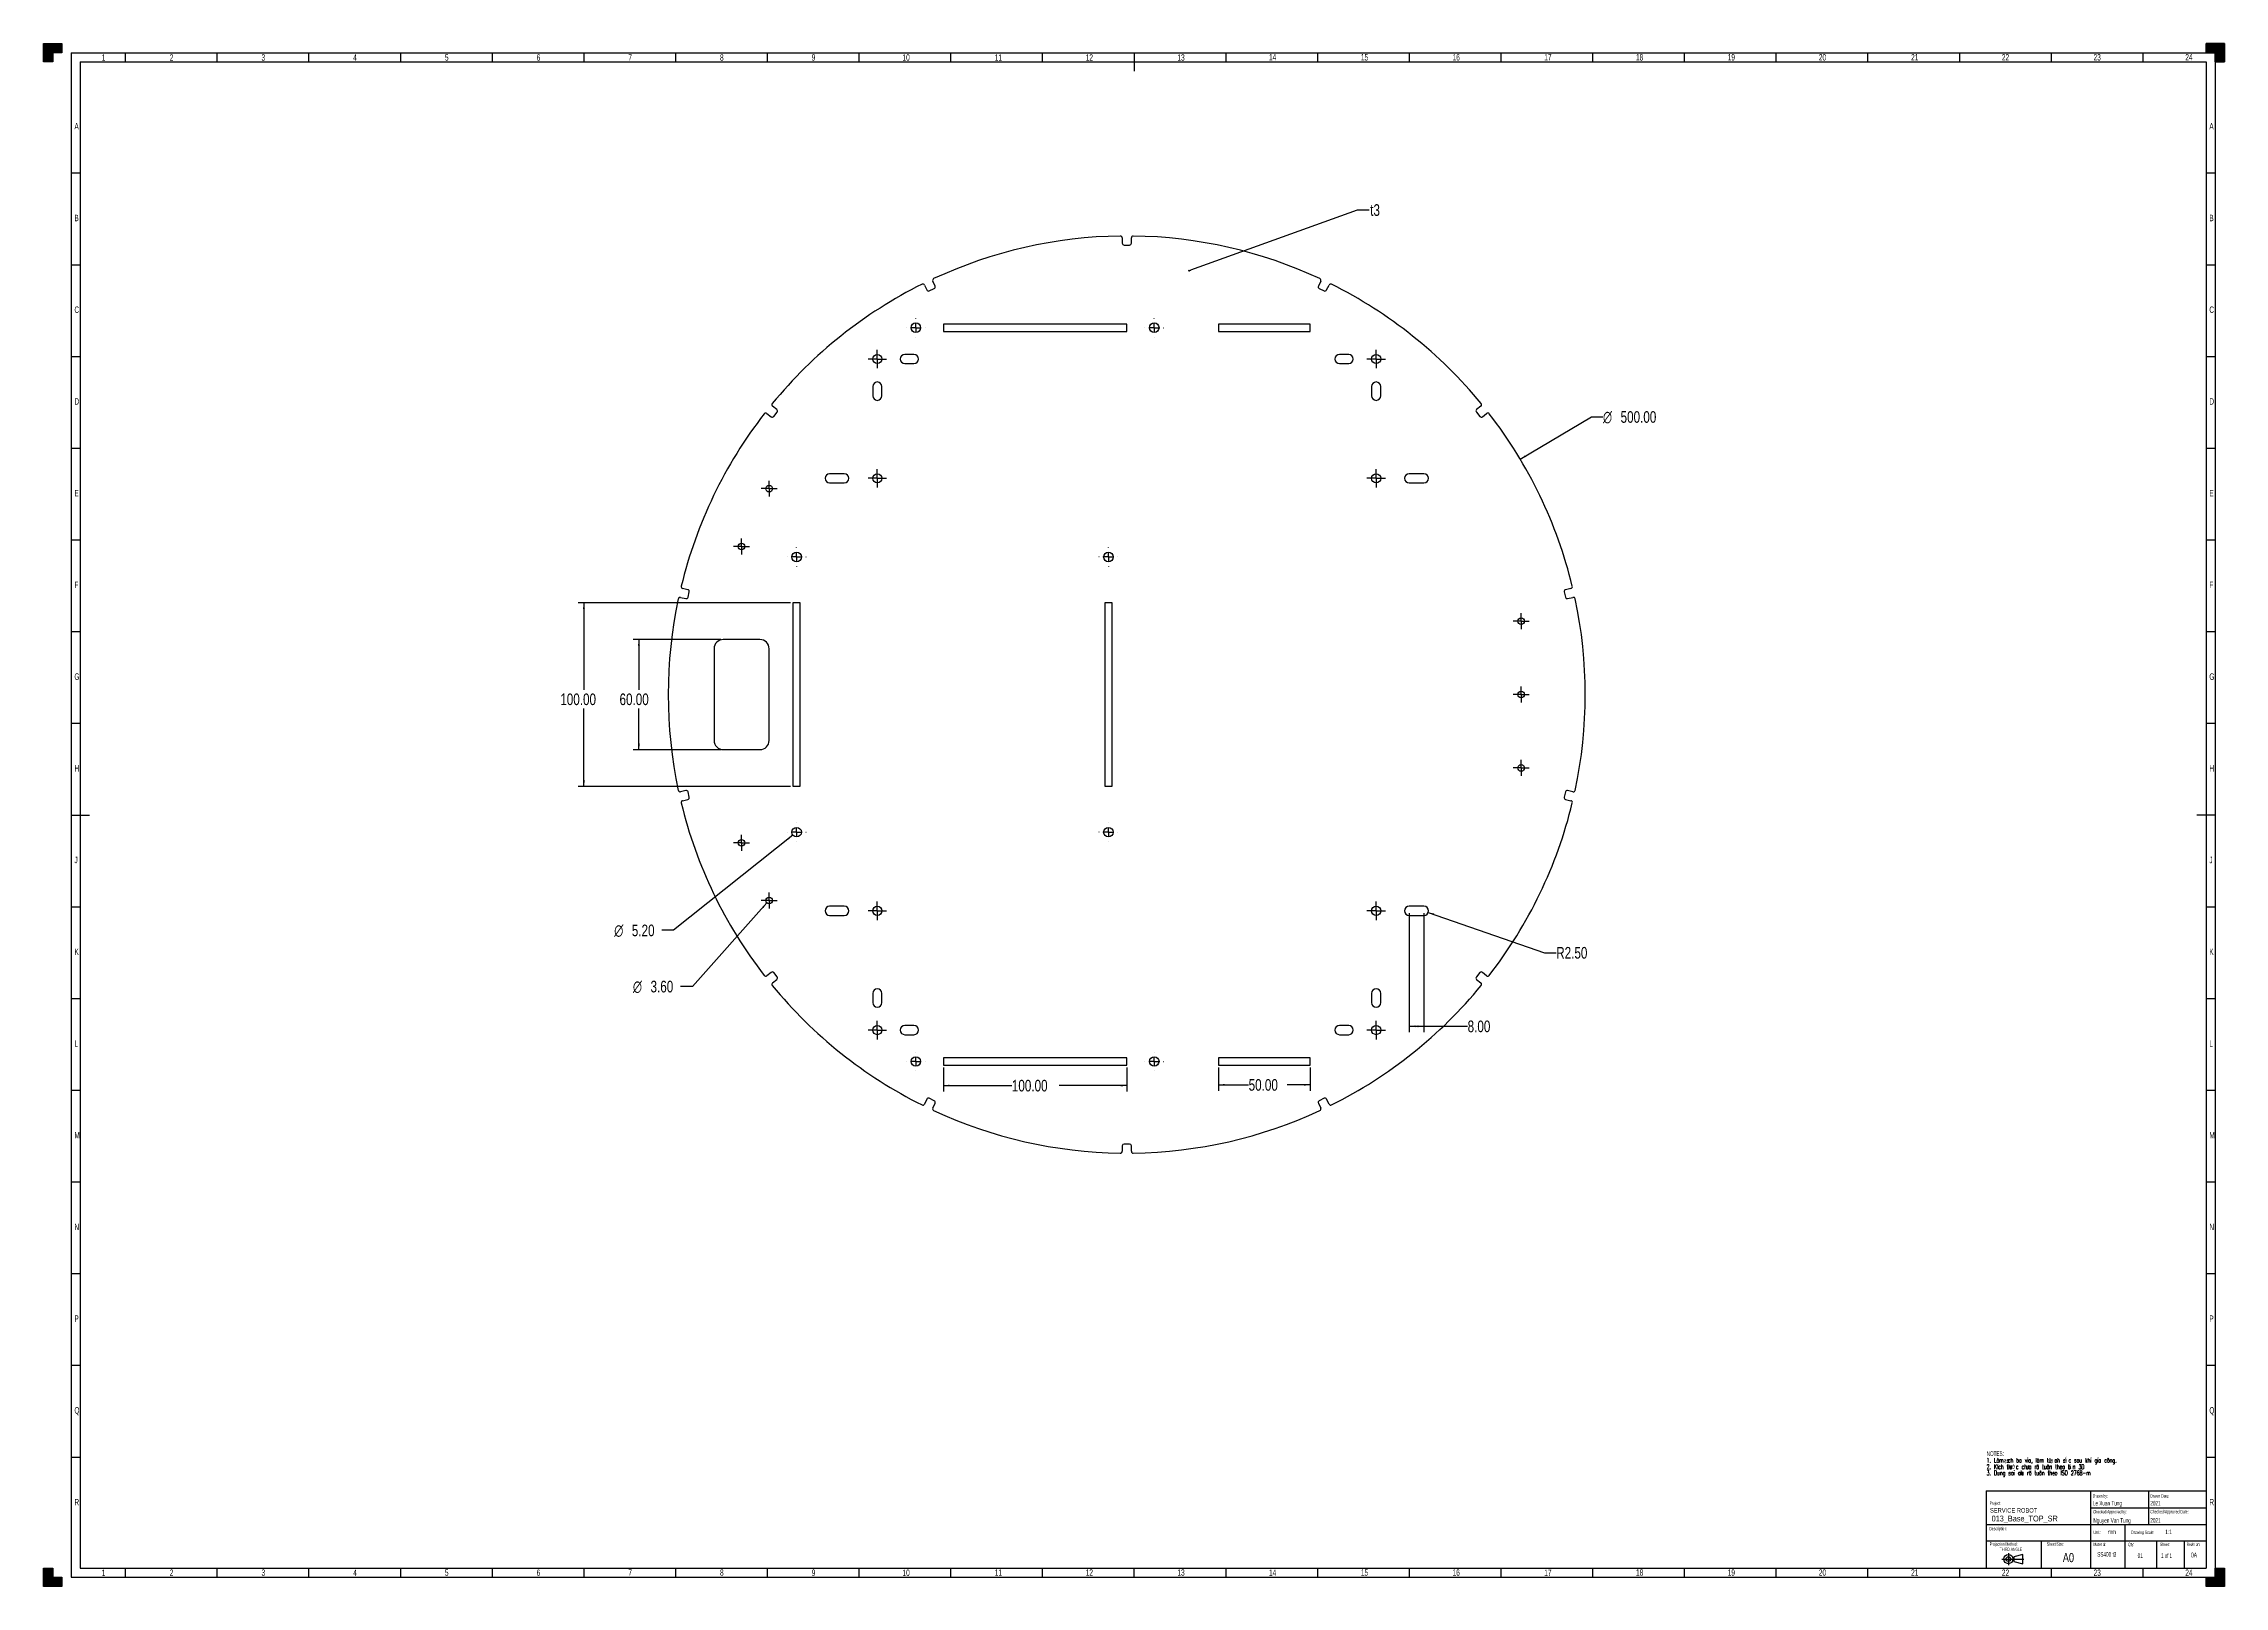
# Model space of a CAD drawing. Extents: x 0 to 1189, y 0 to 841.
import ezdxf

# ---------------------------------------------------------------- set-up
doc = ezdxf.new("R2010")
doc.units = 0
doc.layers.get('0').update_dxf_attribs({"linetype": 'CONTINUOUS'})
doc.layers.add('BORDER', color=7, linetype='CONTINUOUS')
doc.layers.add('TRIM', color=7, linetype='CONTINUOUS')
doc.styles.add('MtXpl_MS_PGothic', font='txt')
doc.styles.add('SLDTEXTSTYLE0', font='TXT', dxfattribs={"width": 0.75})
doc.styles.add('SLDTEXTSTYLE1', font='TXT', dxfattribs={"width": 0.605})
doc.styles.add('SLDTEXTSTYLE2', font='TXT', dxfattribs={"width": 0.57})
doc.styles.add('SLDTEXTSTYLE3', font='TXT', dxfattribs={"width": 0.605, "bigfont": 'bigfont'})
doc.dimstyles.get("Standard").update_dxf_attribs({"dimtxt": 2.5, "dimasz": 2.5, "dimexe": 1.25, "dimexo": 0.625, "dimtad": 1, "dimcen": 2.5, "dimazin": 3, "dimtfac": 1, "dimtmove": 0, "dimatfit": 3})

msp = doc.modelspace()

# ---------------------------------------------------------------- blocks, each defined once
blk = doc.blocks.new('*U38')
at = {"layer": 'TRIM', "linetype": 'CONTINUOUS'}
for p, q in [((0, 5), (0, 10)), ((0, 0), (0, 5)), ((5, 10), (5, 5)), ((10, 5), (10, 0))]:
    blk.add_line(p, q, dxfattribs=at)
at = {"layer": 'TRIM', "linetype": 'CONTINUOUS', "extrusion": (0, 0, -1)}
for points in [[(0, 10), (-5, 5), (0, 5)], [(0, 10), (-5, 10), (-5, 5)], [(0, 5), (-10, 0), (0, 0)], [(0, 5), (-10, 5), (-10, 0)]]:
    blk.add_solid(points, dxfattribs=at)
blk = doc.blocks.new('*U39')
at = {"layer": 'TRIM', "linetype": 'CONTINUOUS'}
for p, q in [((0, 836), (0, 841)), ((0, 831), (0, 836)), ((5, 836), (5, 831)), ((10, 841), (10, 836))]:
    blk.add_line(p, q, dxfattribs=at)
at = {"layer": 'TRIM', "linetype": 'CONTINUOUS', "extrusion": (0, 0, -1)}
for points in [[(0, 841), (-10, 836), (0, 836)], [(0, 841), (-10, 841), (-10, 836)], [(0, 836), (-5, 831), (0, 831)], [(0, 836), (-5, 836), (-5, 831)]]:
    blk.add_solid(points, dxfattribs=at)
blk = doc.blocks.new('*U40')
at = {"layer": 'TRIM', "linetype": 'CONTINUOUS'}
for p, q in [((1179, 836), (1179, 841)), ((1184, 831), (1184, 836)), ((1189, 841), (1189, 836)), ((1189, 836), (1189, 831))]:
    blk.add_line(p, q, dxfattribs=at)
at = {"layer": 'TRIM', "linetype": 'CONTINUOUS', "extrusion": (0, 0, -1)}
for points in [[(-1179, 841), (-1189, 836), (-1179, 836)], [(-1179, 841), (-1189, 841), (-1189, 836)], [(-1184, 836), (-1189, 831), (-1184, 831)], [(-1184, 836), (-1189, 836), (-1189, 831)]]:
    blk.add_solid(points, dxfattribs=at)
blk = doc.blocks.new('*U41')
at = {"layer": 'TRIM', "linetype": 'CONTINUOUS'}
for p, q in [((1179, 0), (1179, 5)), ((1184, 5), (1184, 10)), ((1189, 10), (1189, 5)), ((1189, 5), (1189, 0))]:
    blk.add_line(p, q, dxfattribs=at)
at = {"layer": 'TRIM', "linetype": 'CONTINUOUS', "extrusion": (0, 0, -1)}
for points in [[(-1179, 5), (-1189, 0), (-1179, 0)], [(-1179, 5), (-1189, 5), (-1189, 0)], [(-1184, 10), (-1189, 5), (-1184, 5)], [(-1184, 10), (-1189, 10), (-1189, 5)]]:
    blk.add_solid(points, dxfattribs=at)
blk = doc.blocks.new('*U42')
at = {"layer": 'BORDER', "style": 'SLDTEXTSTYLE0', "width": 0.75}
blk.add_text('013_Base_TOP_SR', height=3.175, dxfattribs=at).set_placement((1062.1, 35.4))
blk = doc.blocks.new('*U43')
at = {"layer": 'BORDER', "color": 7, "style": 'SLDTEXTSTYLE1', "width": 0.605}
blk.add_text('K', height=3.5, dxfattribs=at).set_placement((16.8, 344.2))
blk = doc.blocks.new('*U44')
at = {"layer": 'BORDER', "color": 7, "style": 'SLDTEXTSTYLE1', "width": 0.605}
blk.add_text('J', height=3.5, dxfattribs=at).set_placement((16.8, 394.2))
blk = doc.blocks.new('*U45')
at = {"layer": 'BORDER', "color": 7, "style": 'SLDTEXTSTYLE1', "width": 0.605}
blk.add_text('H', height=3.5, dxfattribs=at).set_placement((16.8, 444.2))
blk = doc.blocks.new('*U46')
at = {"layer": 'BORDER', "color": 7, "style": 'SLDTEXTSTYLE1', "width": 0.605}
blk.add_text('G', height=3.5, dxfattribs=at).set_placement((16.8, 494.2))
blk = doc.blocks.new('*U47')
at = {"layer": 'BORDER', "color": 7, "style": 'SLDTEXTSTYLE1', "width": 0.605}
blk.add_text('E', height=3.5, dxfattribs=at).set_placement((16.8, 594.2))
blk = doc.blocks.new('*U48')
at = {"layer": 'BORDER', "color": 7, "style": 'SLDTEXTSTYLE1', "width": 0.605}
blk.add_text('F', height=3.5, dxfattribs=at).set_placement((16.8, 544.2))
blk = doc.blocks.new('*U49')
at = {"layer": 'BORDER', "color": 7, "style": 'SLDTEXTSTYLE1', "width": 0.605}
blk.add_text('L', height=3.5, dxfattribs=at).set_placement((16.8, 294.2))
blk = doc.blocks.new('*U50')
at = {"layer": 'BORDER', "color": 7, "style": 'SLDTEXTSTYLE1', "width": 0.605}
blk.add_text('6', height=3.5, dxfattribs=at).set_placement((268.8, 5.7))
blk = doc.blocks.new('*U51')
at = {"layer": 'BORDER', "color": 7, "style": 'SLDTEXTSTYLE1', "width": 0.605}
blk.add_text('11', height=3.5, dxfattribs=at).set_placement((518.6, 5.8))
blk = doc.blocks.new('*U52')
at = {"layer": 'BORDER', "color": 7, "style": 'SLDTEXTSTYLE1', "width": 0.605}
blk.add_text('9', height=3.5, dxfattribs=at).set_placement((418.8, 5.7))
blk = doc.blocks.new('*U53')
at = {"layer": 'BORDER', "color": 7, "style": 'SLDTEXTSTYLE1', "width": 0.605}
blk.add_text('2', height=3.5, dxfattribs=at).set_placement((68.8, 5.7))
blk = doc.blocks.new('*U54')
at = {"layer": 'BORDER', "color": 7, "style": 'SLDTEXTSTYLE1', "width": 0.605}
blk.add_text('1', height=3.5, dxfattribs=at).set_placement((31.7, 5.7))
blk = doc.blocks.new('*U55')
at = {"layer": 'BORDER', "color": 7, "style": 'SLDTEXTSTYLE1', "width": 0.605}
blk.add_text('5', height=3.5, dxfattribs=at).set_placement((218.8, 5.8))
blk = doc.blocks.new('*U56')
at = {"layer": 'BORDER', "color": 7, "style": 'SLDTEXTSTYLE1', "width": 0.605}
blk.add_text('12', height=3.5, dxfattribs=at).set_placement((568.2, 5.8))
blk = doc.blocks.new('*U57')
at = {"layer": 'BORDER', "color": 7, "style": 'SLDTEXTSTYLE1', "width": 0.605}
blk.add_text('3', height=3.5, dxfattribs=at).set_placement((118.8, 5.8))
blk = doc.blocks.new('*U58')
at = {"layer": 'BORDER', "color": 7, "style": 'SLDTEXTSTYLE1', "width": 0.605}
blk.add_text('10', height=3.5, dxfattribs=at).set_placement((468.3, 5.7))
blk = doc.blocks.new('*U59')
at = {"layer": 'BORDER', "color": 7, "style": 'SLDTEXTSTYLE1', "width": 0.605}
blk.add_text('4', height=3.5, dxfattribs=at).set_placement((168.8, 5.7))
blk = doc.blocks.new('*U60')
at = {"layer": 'BORDER', "color": 7, "style": 'SLDTEXTSTYLE1', "width": 0.605}
blk.add_text('7', height=3.5, dxfattribs=at).set_placement((318.8, 5.8))
blk = doc.blocks.new('*U61')
at = {"layer": 'BORDER', "color": 7, "style": 'SLDTEXTSTYLE1', "width": 0.605}
blk.add_text('8', height=3.5, dxfattribs=at).set_placement((368.8, 5.8))
blk = doc.blocks.new('*U62')
at = {"layer": 'BORDER', "color": 7, "style": 'SLDTEXTSTYLE1', "width": 0.605}
blk.add_text('D', height=3.5, dxfattribs=at).set_placement((16.8, 644.2))
blk = doc.blocks.new('*U63')
at = {"layer": 'BORDER', "color": 7, "style": 'SLDTEXTSTYLE1', "width": 0.605}
blk.add_text('B', height=3.5, dxfattribs=at).set_placement((16.8, 744.2))
blk = doc.blocks.new('*U64')
at = {"layer": 'BORDER', "color": 7, "style": 'SLDTEXTSTYLE1', "width": 0.605}
blk.add_text('C', height=3.5, dxfattribs=at).set_placement((16.8, 694.2))
blk = doc.blocks.new('*U65')
at = {"layer": 'BORDER', "color": 7, "style": 'SLDTEXTSTYLE1', "width": 0.605}
blk.add_text('A', height=3.5, dxfattribs=at).set_placement((16.8, 794.2))
blk = doc.blocks.new('*U66')
at = {"layer": 'BORDER', "color": 7, "style": 'SLDTEXTSTYLE1', "width": 0.605}
blk.add_text('14', height=3.5, dxfattribs=at).set_placement((668.1, 5.7))
blk = doc.blocks.new('*U67')
at = {"layer": 'BORDER', "color": 7, "style": 'SLDTEXTSTYLE1', "width": 0.605}
blk.add_text('15', height=3.5, dxfattribs=at).set_placement((718.2, 5.8))
blk = doc.blocks.new('*U68')
at = {"layer": 'BORDER', "color": 7, "style": 'SLDTEXTSTYLE1', "width": 0.605}
blk.add_text('13', height=3.5, dxfattribs=at).set_placement((618.2, 5.8))
blk = doc.blocks.new('*U69')
at = {"layer": 'BORDER', "color": 7, "style": 'SLDTEXTSTYLE1', "width": 0.605}
blk.add_text('16', height=3.5, dxfattribs=at).set_placement((768.2, 5.8))
blk = doc.blocks.new('*U70')
at = {"layer": 'BORDER', "color": 7, "style": 'SLDTEXTSTYLE1', "width": 0.605}
blk.add_text('19', height=3.5, dxfattribs=at).set_placement((918.2, 5.8))
blk = doc.blocks.new('*U71')
at = {"layer": 'BORDER', "color": 7, "style": 'SLDTEXTSTYLE1', "width": 0.605}
blk.add_text('18', height=3.5, dxfattribs=at).set_placement((868.2, 5.8))
blk = doc.blocks.new('*U72')
at = {"layer": 'BORDER', "color": 7, "style": 'SLDTEXTSTYLE1', "width": 0.605}
blk.add_text('17', height=3.5, dxfattribs=at).set_placement((818.2, 5.7))
blk = doc.blocks.new('*U73')
at = {"layer": 'BORDER', "color": 7, "style": 'SLDTEXTSTYLE1', "width": 0.605}
blk.add_text('22', height=3.5, dxfattribs=at).set_placement((1067.7, 5.7))
blk = doc.blocks.new('*U74')
at = {"layer": 'BORDER', "color": 7, "style": 'SLDTEXTSTYLE1', "width": 0.605}
blk.add_text('21', height=3.5, dxfattribs=at).set_placement((1018.2, 5.8))
blk = doc.blocks.new('*U75')
at = {"layer": 'BORDER', "color": 7, "style": 'SLDTEXTSTYLE1', "width": 0.605}
blk.add_text('20', height=3.5, dxfattribs=at).set_placement((967.9, 5.8))
blk = doc.blocks.new('*U76')
at = {"layer": 'BORDER', "color": 7, "style": 'SLDTEXTSTYLE1', "width": 0.605}
blk.add_text('23', height=3.5, dxfattribs=at).set_placement((1117.7, 5.7))
blk = doc.blocks.new('*U77')
at = {"layer": 'BORDER', "color": 7, "style": 'SLDTEXTSTYLE1', "width": 0.605}
blk.add_text('24', height=3.5, dxfattribs=at).set_placement((1167.7, 5.7))
blk = doc.blocks.new('*U78')
at = {"layer": 'BORDER', "color": 7, "style": 'SLDTEXTSTYLE1', "width": 0.605}
blk.add_text('Q', height=3.5, dxfattribs=at).set_placement((16.8, 94.2))
blk = doc.blocks.new('*U79')
at = {"layer": 'BORDER', "color": 7, "style": 'SLDTEXTSTYLE1', "width": 0.605}
blk.add_text('P', height=3.5, dxfattribs=at).set_placement((16.8, 144.2))
blk = doc.blocks.new('*U80')
at = {"layer": 'BORDER', "color": 7, "style": 'SLDTEXTSTYLE1', "width": 0.605}
blk.add_text('N', height=3.5, dxfattribs=at).set_placement((16.8, 194.2))
blk = doc.blocks.new('*U81')
at = {"layer": 'BORDER', "color": 7, "style": 'SLDTEXTSTYLE1', "width": 0.605}
blk.add_text('M', height=3.5, dxfattribs=at).set_placement((16.8, 244.2))
blk = doc.blocks.new('*U82')
at = {"layer": 'BORDER', "color": 7, "style": 'SLDTEXTSTYLE1', "width": 0.605}
blk.add_text('R', height=3.5, dxfattribs=at).set_placement((16.8, 44.2))
blk = doc.blocks.new('*U83')
at = {"layer": 'BORDER', "color": 7, "style": 'SLDTEXTSTYLE1', "width": 0.605}
blk.add_text('18', height=3.5, dxfattribs=at).set_placement((868.2, 831.8))
blk = doc.blocks.new('*U84')
at = {"layer": 'BORDER', "color": 7, "style": 'SLDTEXTSTYLE1', "width": 0.605}
blk.add_text('24', height=3.5, dxfattribs=at).set_placement((1167.7, 831.8))
blk = doc.blocks.new('*U85')
at = {"layer": 'BORDER', "color": 7, "style": 'SLDTEXTSTYLE1', "width": 0.605}
blk.add_text('23', height=3.5, dxfattribs=at).set_placement((1117.7, 831.8))
blk = doc.blocks.new('*U86')
at = {"layer": 'BORDER', "color": 7, "style": 'SLDTEXTSTYLE1', "width": 0.605}
blk.add_text('20', height=3.5, dxfattribs=at).set_placement((967.9, 831.8))
blk = doc.blocks.new('*U87')
at = {"layer": 'BORDER', "color": 7, "style": 'SLDTEXTSTYLE1', "width": 0.605}
blk.add_text('21', height=3.5, dxfattribs=at).set_placement((1018.2, 831.8))
blk = doc.blocks.new('*U88')
at = {"layer": 'BORDER', "color": 7, "style": 'SLDTEXTSTYLE1', "width": 0.605}
blk.add_text('22', height=3.5, dxfattribs=at).set_placement((1067.7, 831.8))
blk = doc.blocks.new('*U89')
at = {"layer": 'BORDER', "color": 7, "style": 'SLDTEXTSTYLE1', "width": 0.605}
blk.add_text('19', height=3.5, dxfattribs=at).set_placement((918.2, 831.8))
blk = doc.blocks.new('*U90')
at = {"layer": 'BORDER', "color": 7, "style": 'SLDTEXTSTYLE1', "width": 0.605}
blk.add_text('2', height=3.5, dxfattribs=at).set_placement((68.8, 831.7))
blk = doc.blocks.new('*U91')
at = {"layer": 'BORDER', "color": 7, "style": 'SLDTEXTSTYLE1', "width": 0.605}
blk.add_text('1', height=3.5, dxfattribs=at).set_placement((31.7, 831.7))
blk = doc.blocks.new('*U92')
at = {"layer": 'BORDER', "color": 7, "style": 'SLDTEXTSTYLE1', "width": 0.605}
blk.add_text('3', height=3.5, dxfattribs=at).set_placement((118.8, 831.7))
blk = doc.blocks.new('*U93')
at = {"layer": 'BORDER', "color": 7, "style": 'SLDTEXTSTYLE1', "width": 0.605}
blk.add_text('6', height=3.5, dxfattribs=at).set_placement((268.8, 831.7))
blk = doc.blocks.new('*U94')
at = {"layer": 'BORDER', "color": 7, "style": 'SLDTEXTSTYLE1', "width": 0.605}
blk.add_text('5', height=3.5, dxfattribs=at).set_placement((218.8, 831.7))
blk = doc.blocks.new('*U95')
at = {"layer": 'BORDER', "color": 7, "style": 'SLDTEXTSTYLE1', "width": 0.605}
blk.add_text('4', height=3.5, dxfattribs=at).set_placement((168.8, 831.7))
blk = doc.blocks.new('*U96')
at = {"layer": 'BORDER', "color": 7, "style": 'SLDTEXTSTYLE1', "width": 0.605}
blk.add_text('7', height=3.5, dxfattribs=at).set_placement((318.8, 831.7))
blk = doc.blocks.new('*U97')
at = {"layer": 'BORDER', "color": 7, "style": 'SLDTEXTSTYLE1', "width": 0.605}
blk.add_text('11', height=3.5, dxfattribs=at).set_placement((518.6, 831.7))
blk = doc.blocks.new('*U98')
at = {"layer": 'BORDER', "color": 7, "style": 'SLDTEXTSTYLE1', "width": 0.605}
blk.add_text('10', height=3.5, dxfattribs=at).set_placement((468.3, 831.7))
blk = doc.blocks.new('*U99')
at = {"layer": 'BORDER', "color": 7, "style": 'SLDTEXTSTYLE1', "width": 0.605}
blk.add_text('9', height=3.5, dxfattribs=at).set_placement((418.8, 831.7))
blk = doc.blocks.new('*U100')
at = {"layer": 'BORDER', "color": 7, "style": 'SLDTEXTSTYLE1', "width": 0.605}
blk.add_text('8', height=3.5, dxfattribs=at).set_placement((368.8, 831.7))
blk = doc.blocks.new('*U101')
at = {"layer": 'BORDER', "color": 7, "style": 'SLDTEXTSTYLE1', "width": 0.605}
blk.add_text('12', height=3.5, dxfattribs=at).set_placement((568.2, 831.7))
blk = doc.blocks.new('*U102')
at = {"layer": 'BORDER', "color": 7, "style": 'SLDTEXTSTYLE1', "width": 0.605}
blk.add_text('17', height=3.5, dxfattribs=at).set_placement((818.2, 831.8))
blk = doc.blocks.new('*U103')
at = {"layer": 'BORDER', "color": 7, "style": 'SLDTEXTSTYLE1', "width": 0.605}
blk.add_text('16', height=3.5, dxfattribs=at).set_placement((768.2, 831.8))
blk = doc.blocks.new('*U104')
at = {"layer": 'BORDER', "color": 7, "style": 'SLDTEXTSTYLE1', "width": 0.605}
blk.add_text('15', height=3.5, dxfattribs=at).set_placement((718.2, 831.8))
blk = doc.blocks.new('*U105')
at = {"layer": 'BORDER', "color": 7, "style": 'SLDTEXTSTYLE1', "width": 0.605}
blk.add_text('14', height=3.5, dxfattribs=at).set_placement((668.1, 831.8))
blk = doc.blocks.new('*U106')
at = {"layer": 'BORDER', "color": 7, "style": 'SLDTEXTSTYLE1', "width": 0.605}
blk.add_text('13', height=3.5, dxfattribs=at).set_placement((618.2, 831.7))
blk = doc.blocks.new('*U107')
at = {"layer": 'BORDER', "color": 7, "style": 'SLDTEXTSTYLE1', "width": 0.605}
blk.add_text('A', height=3.5, dxfattribs=at).set_placement((1180.8, 794.2))
blk = doc.blocks.new('*U108')
at = {"layer": 'BORDER', "color": 7, "style": 'SLDTEXTSTYLE1', "width": 0.605}
blk.add_text('F', height=3.5, dxfattribs=at).set_placement((1180.8, 544.2))
blk = doc.blocks.new('*U109')
at = {"layer": 'BORDER', "color": 7, "style": 'SLDTEXTSTYLE1', "width": 0.605}
blk.add_text('E', height=3.5, dxfattribs=at).set_placement((1180.8, 594.2))
blk = doc.blocks.new('*U110')
at = {"layer": 'BORDER', "color": 7, "style": 'SLDTEXTSTYLE1', "width": 0.605}
blk.add_text('D', height=3.5, dxfattribs=at).set_placement((1180.8, 644.2))
blk = doc.blocks.new('*U111')
at = {"layer": 'BORDER', "color": 7, "style": 'SLDTEXTSTYLE1', "width": 0.605}
blk.add_text('C', height=3.5, dxfattribs=at).set_placement((1180.8, 694.2))
blk = doc.blocks.new('*U112')
at = {"layer": 'BORDER', "color": 7, "style": 'SLDTEXTSTYLE1', "width": 0.605}
blk.add_text('B', height=3.5, dxfattribs=at).set_placement((1180.8, 744.2))
blk = doc.blocks.new('*U113')
at = {"layer": 'BORDER', "color": 7, "style": 'SLDTEXTSTYLE1', "width": 0.605}
blk.add_text('G', height=3.5, dxfattribs=at).set_placement((1180.8, 494.2))
blk = doc.blocks.new('*U114')
at = {"layer": 'BORDER', "color": 7, "style": 'SLDTEXTSTYLE1', "width": 0.605}
blk.add_text('H', height=3.5, dxfattribs=at).set_placement((1180.8, 444.2))
blk = doc.blocks.new('*U115')
at = {"layer": 'BORDER', "color": 7, "style": 'SLDTEXTSTYLE1', "width": 0.605}
blk.add_text('J', height=3.5, dxfattribs=at).set_placement((1180.8, 394.2))
blk = doc.blocks.new('*U116')
at = {"layer": 'BORDER', "color": 7, "style": 'SLDTEXTSTYLE1', "width": 0.605}
blk.add_text('K', height=3.5, dxfattribs=at).set_placement((1180.8, 344.2))
blk = doc.blocks.new('*U117')
at = {"layer": 'BORDER', "color": 7, "style": 'SLDTEXTSTYLE1', "width": 0.605}
blk.add_text('L', height=3.5, dxfattribs=at).set_placement((1180.8, 294.2))
blk = doc.blocks.new('*U118')
at = {"layer": 'BORDER', "color": 7, "style": 'SLDTEXTSTYLE1', "width": 0.605}
blk.add_text('M', height=3.5, dxfattribs=at).set_placement((1180.8, 244.2))
blk = doc.blocks.new('*U119')
at = {"layer": 'BORDER', "color": 7, "style": 'SLDTEXTSTYLE1', "width": 0.605}
blk.add_text('P', height=3.5, dxfattribs=at).set_placement((1180.8, 144.2))
blk = doc.blocks.new('*U120')
at = {"layer": 'BORDER', "color": 7, "style": 'SLDTEXTSTYLE1', "width": 0.605}
blk.add_text('Q', height=3.5, dxfattribs=at).set_placement((1180.8, 94.2))
blk = doc.blocks.new('*U121')
at = {"layer": 'BORDER', "color": 7, "style": 'SLDTEXTSTYLE1', "width": 0.605}
blk.add_text('R', height=3.5, dxfattribs=at).set_placement((1180.8, 44.2))
blk = doc.blocks.new('*U122')
at = {"layer": 'BORDER', "color": 7, "style": 'SLDTEXTSTYLE1', "width": 0.605}
blk.add_text('N', height=3.5, dxfattribs=at).set_placement((1180.8, 194.2))
blk = doc.blocks.new('*U123')
at = {"layer": 'BORDER', "style": 'SLDTEXTSTYLE1', "width": 0.605}
blk.add_text('Sheet:', height=1.8, dxfattribs=at).set_placement((1153.9, 22))
blk = doc.blocks.new('*U124')
at = {"layer": 'BORDER', "style": 'SLDTEXTSTYLE1', "width": 0.605}
blk.add_text('Revision:', height=1.8, dxfattribs=at).set_placement((1168.4, 22))
blk = doc.blocks.new('*U125')
at = {"layer": 'BORDER', "style": 'SLDTEXTSTYLE1', "width": 0.605}
blk.add_text('Material:', height=1.8, dxfattribs=at).set_placement((1117.6, 22))
blk = doc.blocks.new('*U126')
at = {"layer": 'BORDER', "style": 'SLDTEXTSTYLE2', "width": 0.57}
blk.add_text('1 of 1', height=2.5, dxfattribs=at).set_placement((1154.5, 15.5))
blk = doc.blocks.new('*U127')
at = {"layer": 'BORDER', "style": 'SLDTEXTSTYLE1', "width": 0.605}
blk.add_text('Checked/Approved by:', height=1.8, dxfattribs=at).set_placement((1117.4, 39.8))
blk = doc.blocks.new('*U128')
at = {"layer": 'BORDER', "color": 0, "style": 'SLDTEXTSTYLE1', "width": 0.605}
blk.add_text('Projection Method:', height=1.8, dxfattribs=at).set_placement((0, 0.5))
blk = doc.blocks.new('*U129')
at = {"layer": 'BORDER', "color": 0, "style": 'SLDTEXTSTYLE1', "width": 0.605}
blk.add_text('THIRD ANGLE', height=1.8, dxfattribs=at).set_placement((5.4, -2.3))
blk = doc.blocks.new('SW_NOTE_0')
for name in ['*U128', '*U129']:
    blk.add_blockref(name, (0, 0))
blk = doc.blocks.new('*U130')
at = {"layer": 'BORDER', "style": 'SLDTEXTSTYLE1', "width": 0.605}
blk.add_text('Sheet Size:', height=1.8, dxfattribs=at).set_placement((1092.2, 22.2))
blk = doc.blocks.new('*U131')
at = {"layer": 'BORDER', "style": 'SLDTEXTSTYLE0', "width": 0.75}
blk.add_text('A0', height=5, dxfattribs=at).set_placement((1100.9, 13.2))
blk = doc.blocks.new('*U132')
at = {"layer": 'BORDER', "style": 'SLDTEXTSTYLE1', "width": 0.605}
blk.add_text('Drawn by:', height=1.8, dxfattribs=at).set_placement((1117.3, 48.4))
blk = doc.blocks.new('*U133')
at = {"layer": 'BORDER', "style": 'SLDTEXTSTYLE1', "width": 0.605}
blk.add_text('Drawn Date:', height=1.852, dxfattribs=at).set_placement((1148.6, 48.4))
blk = doc.blocks.new('*U134')
at = {"layer": 'BORDER', "style": 'SLDTEXTSTYLE1', "width": 0.605}
blk.add_text('Checked/Approved Date:', height=1.852, dxfattribs=at).set_placement((1148.6, 39.8))
blk = doc.blocks.new('*U135')
at = {"layer": 'BORDER', "style": 'SLDTEXTSTYLE1', "width": 0.605}
blk.add_text('Drawing Scale:', height=1.852, dxfattribs=at).set_placement((1138.2, 28.5))
blk = doc.blocks.new('*U136')
at = {"layer": 'BORDER', "style": 'SLDTEXTSTYLE1', "width": 0.605}
blk.add_text('Le Xuan Tung', height=2.5, dxfattribs=at).set_placement((1117.3, 44.1))
blk = doc.blocks.new('*U137')
at = {"layer": 'BORDER', "style": 'SLDTEXTSTYLE1', "width": 0.605}
blk.add_text('2021', height=2.5, dxfattribs=at).set_placement((1148.6, 44.1))
blk = doc.blocks.new('*U138')
at = {"layer": 'BORDER', "style": 'SLDTEXTSTYLE1', "width": 0.605}
blk.add_text('Nguyen Van Tung', height=2.5, dxfattribs=at).set_placement((1117.6, 34.7))
blk = doc.blocks.new('*U139')
at = {"layer": 'BORDER', "style": 'SLDTEXTSTYLE1', "width": 0.605}
blk.add_text('2021', height=2.5, dxfattribs=at).set_placement((1148.6, 34.7))
blk = doc.blocks.new('*U140')
at = {"layer": 'BORDER', "style": 'SLDTEXTSTYLE1', "width": 0.605}
blk.add_text('0A', height=2.65, dxfattribs=at).set_placement((1170.8, 15.8))
blk = doc.blocks.new('*U141')
at = {"layer": 'BORDER', "style": 'SLDTEXTSTYLE1', "width": 0.605}
blk.add_text('1:1', height=2.5, dxfattribs=at).set_placement((1156.8, 28.5))
blk = doc.blocks.new('*U142')
at = {"layer": 'BORDER', "style": 'SLDTEXTSTYLE1', "width": 0.605}
blk.add_text('Qty:', height=1.8, dxfattribs=at).set_placement((1136.5, 22))
blk = doc.blocks.new('*U143')
at = {"layer": 'BORDER', "style": 'SLDTEXTSTYLE1', "width": 0.605}
blk.add_text('01', height=2.5, dxfattribs=at).set_placement((1141.7, 15.5))
blk = doc.blocks.new('*U144')
at = {"layer": 'BORDER', "style": 'SLDTEXTSTYLE1', "width": 0.605}
blk.add_text('SS400 t3', height=2.5, dxfattribs=at).set_placement((1119.7, 16.2))
blk = doc.blocks.new('*U145')
at = {"layer": 'BORDER', "style": 'SLDTEXTSTYLE1', "width": 0.605}
blk.add_text('mm', height=2.5, dxfattribs=at).set_placement((1125.6, 28.5))
blk = doc.blocks.new('*U146')
at = {"layer": 'BORDER', "style": 'SLDTEXTSTYLE1', "width": 0.605}
blk.add_text('Unit:', height=1.85, dxfattribs=at).set_placement((1117.6, 28.5))
blk = doc.blocks.new('*U147')
at = {"layer": 'BORDER', "style": 'SLDTEXTSTYLE1', "width": 0.605}
blk.add_text('Description:', height=1.8, dxfattribs=at).set_placement((1060.9, 30.6))
blk = doc.blocks.new('*U148')
at = {"layer": 'BORDER', "style": 'SLDTEXTSTYLE0', "width": 0.75}
blk.add_text('SERVICE ROBOT', height=2.5, dxfattribs=at).set_placement((1061.2, 40.2))
blk = doc.blocks.new('*U149')
at = {"layer": 'BORDER', "style": 'SLDTEXTSTYLE1', "width": 0.605}
blk.add_text('Project:', height=1.8, dxfattribs=at).set_placement((1061, 44.5))
blk = doc.blocks.new('*U150')
at = {"layer": 'BORDER', "color": 0, "style": 'SLDTEXTSTYLE1', "width": 0.605}
blk.add_text('NOTES:', height=2.5, dxfattribs=at).set_placement((0, 0.7))
blk = doc.blocks.new('*U151')
at = {"layer": 'BORDER', "color": 0, "width": 0.605}
for s, style, p in [('ắ', 'MtXpl_MS_PGothic', (42.4, -2.9)), ('1. Làm s', 'SLDTEXTSTYLE3', (0, -2.9)), ('ạ', 'MtXpl_MS_PGothic', (9.4, -2.9)), ('ch ba via, làm tù c', 'SLDTEXTSTYLE3', (11.6, -2.9)), ('ạ', 'MtXpl_MS_PGothic', (34.8, -2.9)), ('nh s', 'SLDTEXTSTYLE3', (37, -2.9)), ('c sau khi gia công.', 'SLDTEXTSTYLE3', (44.6, -2.9))]:
    blk.add_text(s, height=2.5, dxfattribs=dict(at, style=style)).set_placement(p)
blk = doc.blocks.new('*U152')
at = {"layer": 'BORDER', "color": 0, "width": 0.605}
for s, style, p in [('2. Kích th', 'SLDTEXTSTYLE3', (0, -6.4)), ('ư', 'SLDTEXTSTYLE3', (12.4, -6.4)), ('ớ', 'MtXpl_MS_PGothic', (13.8, -6.4)), ('c ch', 'SLDTEXTSTYLE3', (16, -6.4)), ('ư', 'SLDTEXTSTYLE3', (21.5, -6.4)), ('a rõ tuân theo b', 'SLDTEXTSTYLE3', (22.9, -6.4)), ('ả', 'MtXpl_MS_PGothic', (44.7, -6.4)), ('n 3D', 'SLDTEXTSTYLE3', (46.9, -6.4))]:
    blk.add_text(s, height=2.5, dxfattribs=dict(at, style=style)).set_placement(p)
blk = doc.blocks.new('*U153')
at = {"layer": 'BORDER', "color": 0, "style": 'SLDTEXTSTYLE3', "width": 0.605}
for s, p in [('3. Dung sai ch', (0, -9.8)), ('ư', (17.3, -9.8)), ('a rõ tuân theo ISO 2768-m', (18.8, -9.8))]:
    blk.add_text(s, height=2.5, dxfattribs=at).set_placement(p)
blk = doc.blocks.new('SW_NOTE_0_1')
for name in ['*U150', '*U151', '*U152', '*U153']:
    blk.add_blockref(name, (0, 0))
blk = doc.blocks.new('*U154')
at = {"layer": 'BORDER', "style": 'SLDTEXTSTYLE0', "width": 0.75}
blk.add_text('∅', height=6.35, dxfattribs=at).set_placement((850.2, 634.3))
blk = doc.blocks.new('*U155')
at = {"layer": 'BORDER', "style": 'SLDTEXTSTYLE0', "width": 0.75}
blk.add_text('500.00', height=6.35, dxfattribs=at).set_placement((859.8, 634.3))
blk = doc.blocks.new('_D')
at = {"layer": 'BORDER'}
for p, q in [((805.1, 614.4), (843.9, 637.6)), ((843.9, 637.6), (850.2, 637.6))]:
    blk.add_line(p, q, dxfattribs=at)
blk.add_solid([(805.1, 614.4), (808.2, 615.7), (807.7, 616.6)], dxfattribs=at)
for name in ['*U154', '*U155']:
    blk.add_blockref(name, (0, 0))
blk = doc.blocks.new('*U156')
at = {"layer": 'BORDER', "style": 'SLDTEXTSTYLE0', "width": 0.75}
blk.add_text('60.00', height=6.35, dxfattribs=at).set_placement((314, 480.4))
blk = doc.blocks.new('_D_1')
at = {"layer": 'BORDER'}
for p, q in [((369.3, 516.1), (321.4, 516.1)), ((324.6, 516.1), (324.6, 488.7)), ((324.6, 456.1), (324.6, 478.6)), ((369.3, 456.1), (321.4, 456.1))]:
    blk.add_line(p, q, dxfattribs=at)
for points in [[(324.6, 516.1), (324, 512.8), (325.1, 512.8)], [(324.6, 456.1), (325.1, 459.4), (324, 459.4)]]:
    blk.add_solid(points, dxfattribs=at)
blk.add_blockref('*U156', (0, 0))
blk = doc.blocks.new('*U157')
at = {"layer": 'BORDER', "style": 'SLDTEXTSTYLE0', "width": 0.75}
blk.add_text('∅', height=6.35, dxfattribs=at).set_placement((321.3, 323.8))
blk = doc.blocks.new('*U158')
at = {"layer": 'BORDER', "style": 'SLDTEXTSTYLE0', "width": 0.75}
blk.add_text('3.60', height=6.35, dxfattribs=at).set_placement((330.9, 323.8))
blk = doc.blocks.new('_D_2')
at = {"layer": 'BORDER'}
for p, q in [((394.4, 372.6), (353.7, 327.1)), ((353.7, 327.1), (347.3, 327.1))]:
    blk.add_line(p, q, dxfattribs=at)
blk.add_solid([(394.4, 372.6), (391.8, 370.4), (392.5, 369.8)], dxfattribs=at)
for name in ['*U157', '*U158']:
    blk.add_blockref(name, (0, 0))
blk = doc.blocks.new('*U159')
at = {"layer": 'BORDER', "style": 'SLDTEXTSTYLE0', "width": 0.75}
blk.add_text('∅', height=6.35, dxfattribs=at).set_placement((311.1, 354.4))
blk = doc.blocks.new('*U160')
at = {"layer": 'BORDER', "style": 'SLDTEXTSTYLE0', "width": 0.75}
blk.add_text('5.20', height=6.35, dxfattribs=at).set_placement((320.7, 354.4))
blk = doc.blocks.new('_D_3')
at = {"layer": 'BORDER'}
for p, q in [((408.5, 409.5), (343.5, 357.8)), ((343.5, 357.8), (337.1, 357.8))]:
    blk.add_line(p, q, dxfattribs=at)
blk.add_solid([(408.5, 409.5), (405.6, 407.9), (406.2, 407.1)], dxfattribs=at)
for name in ['*U159', '*U160']:
    blk.add_blockref(name, (0, 0))
blk = doc.blocks.new('*U161')
at = {"layer": 'BORDER', "style": 'SLDTEXTSTYLE0', "width": 0.75}
blk.add_text('100.00', height=6.35, dxfattribs=at).set_placement((527.9, 269.8))
blk = doc.blocks.new('_D_4')
at = {"layer": 'BORDER'}
for p, q in [((490.6, 282.9), (490.6, 269.8)), ((590.6, 282.9), (590.6, 269.8)), ((490.6, 273), (527.9, 273)), ((590.6, 273), (553.7, 273))]:
    blk.add_line(p, q, dxfattribs=at)
for points in [[(490.6, 273), (493.9, 272.5), (493.9, 273.5)], [(590.6, 273), (587.2, 273.5), (587.2, 272.5)]]:
    blk.add_solid(points, dxfattribs=at)
blk.add_blockref('*U161', (0, 0))
blk = doc.blocks.new('*U162')
at = {"layer": 'BORDER', "style": 'SLDTEXTSTYLE0', "width": 0.75}
blk.add_text('50.00', height=6.35, dxfattribs=at).set_placement((657, 270.2))
blk = doc.blocks.new('_D_5')
at = {"layer": 'BORDER'}
for p, q in [((640.6, 282.9), (640.6, 270.2)), ((690.6, 282.9), (690.6, 270.2)), ((640.6, 273.4), (657, 273.4)), ((690.6, 273.4), (678.1, 273.4))]:
    blk.add_line(p, q, dxfattribs=at)
for points in [[(640.6, 273.4), (643.9, 272.9), (643.9, 273.9)], [(690.6, 273.4), (687.2, 273.9), (687.2, 272.9)]]:
    blk.add_solid(points, dxfattribs=at)
blk.add_blockref('*U162', (0, 0))
blk = doc.blocks.new('*U163')
at = {"layer": 'BORDER', "style": 'SLDTEXTSTYLE0', "width": 0.75}
blk.add_text('8.00', height=6.35, dxfattribs=at).set_placement((776.4, 302.1))
blk = doc.blocks.new('_D_6')
at = {"layer": 'BORDER'}
for p, q in [((744.6, 367), (744.6, 302.1)), ((752.6, 367), (752.6, 302.1)), ((744.6, 305.3), (752.6, 305.3)), ((752.6, 305.3), (776.4, 305.3))]:
    blk.add_line(p, q, dxfattribs=at)
for points in [[(744.6, 305.3), (747.9, 304.8), (747.9, 305.8)], [(752.6, 305.3), (749.2, 305.8), (749.2, 304.8)]]:
    blk.add_solid(points, dxfattribs=at)
blk.add_blockref('*U163', (0, 0))
blk = doc.blocks.new('*U164')
at = {"layer": 'BORDER', "style": 'SLDTEXTSTYLE0', "width": 0.75}
blk.add_text('R2.50', height=6.35, dxfattribs=at).set_placement((824.7, 342.2))
blk = doc.blocks.new('_D_7')
at = {"layer": 'BORDER'}
for p, q in [((754.9, 367.4), (818.4, 345.4)), ((818.4, 345.4), (824.7, 345.4))]:
    blk.add_line(p, q, dxfattribs=at)
blk.add_solid([(754.9, 367.4), (757.9, 365.9), (758.2, 366.8)], dxfattribs=at)
blk.add_blockref('*U164', (0, 0))
blk = doc.blocks.new('*U165')
at = {"layer": 'BORDER', "style": 'SLDTEXTSTYLE0', "width": 0.75}
blk.add_text('100.00', height=6.35, dxfattribs=at).set_placement((281.7, 480.4))
blk = doc.blocks.new('_D_8')
at = {"layer": 'BORDER'}
for p, q in [((407.3, 536.1), (291.4, 536.1)), ((294.6, 536.1), (294.6, 488.7)), ((294.6, 436.1), (294.6, 478.6)), ((407.3, 436.1), (291.4, 436.1))]:
    blk.add_line(p, q, dxfattribs=at)
for points in [[(294.6, 536.1), (294, 532.8), (295.1, 532.8)], [(294.6, 436.1), (295.1, 439.4), (294, 439.4)]]:
    blk.add_solid(points, dxfattribs=at)
blk.add_blockref('*U165', (0, 0))
blk = doc.blocks.new('*U166')
at = {"layer": 'BORDER', "style": 'SLDTEXTSTYLE0', "width": 0.75}
blk.add_text('t3', height=6.35, dxfattribs=at).set_placement((723.3, 747.1))
blk = doc.blocks.new('_DOT')
at = {"color": 0, "linetype": 'BYBLOCK'}
blk.add_line((-0.5, 0), (-1, 0), dxfattribs=at)
at = {"color": 0, "linetype": 'BYBLOCK', "const_width": 0.5}
blk.add_lwpolyline([(-0.25, 0, 1), (0.25, 0, 1)], format="xyb", close=True, dxfattribs=at)
blk = doc.blocks.new('*U167')
at = {"layer": 'BORDER'}
blk.add_lwpolyline([(625.5, 717.6), (716.4, 750.4), (722.7, 750.4)], dxfattribs=at)
at = {"layer": 'BORDER', "xscale": 1.016, "yscale": 1.016, "zscale": 1.016, "rotation": 199.8471465021786}
blk.add_blockref('_DOT', (624.5, 717.2), dxfattribs=at)
blk = doc.blocks.new('SW_CENTERMARKSYMBOL_0')
at = {"layer": 'BORDER', "color": 0}
for p, q in [((-5.08, 0), (-5.14, 0)), ((0, 0), (-2.54, 0)), ((0, 5.08), (0, 5.14)), ((0, 0), (0, 2.54)), ((0, 0), (0, -2.54)), ((0, 0), (2.54, 0)), ((5.08, 0), (5.14, 0)), ((0, -5.08), (0, -5.14))]:
    blk.add_line(p, q, dxfattribs=at)
blk = doc.blocks.new('SW_CENTERMARKSYMBOL_1')
at = {"layer": 'BORDER', "color": 0}
for p, q in [((-5.08, 0), (-5.14, 0)), ((0, 0), (-2.54, 0)), ((0, 5.08), (0, 5.14)), ((0, 0), (0, 2.54)), ((0, 0), (0, -2.54)), ((0, 0), (2.54, 0)), ((5.08, 0), (5.14, 0)), ((0, -5.08), (0, -5.14))]:
    blk.add_line(p, q, dxfattribs=at)
blk = doc.blocks.new('SW_CENTERMARKSYMBOL_2')
at = {"layer": 'BORDER', "color": 0}
for p, q in [((-5.08, 0), (-5.14, 0)), ((0, 0), (-2.54, 0)), ((0, 5.08), (0, 5.14)), ((0, 0), (0, 2.54)), ((0, 0), (0, -2.54)), ((0, 0), (2.54, 0)), ((5.08, 0), (5.14, 0)), ((0, -5.08), (0, -5.14))]:
    blk.add_line(p, q, dxfattribs=at)
blk = doc.blocks.new('SW_CENTERMARKSYMBOL_3')
at = {"layer": 'BORDER', "color": 0}
for p, q in [((-5.08, 0), (-5.14, 0)), ((0, 0), (-2.54, 0)), ((0, 5.08), (0, 5.14)), ((0, 0), (0, 2.54)), ((0, 0), (0, -2.54)), ((0, 0), (2.54, 0)), ((5.08, 0), (5.14, 0)), ((0, -5.08), (0, -5.14))]:
    blk.add_line(p, q, dxfattribs=at)
blk = doc.blocks.new('SW_CENTERMARKSYMBOL_4')
at = {"layer": 'BORDER', "color": 0}
for p, q in [((-5.08, 0), (-5.14, 0)), ((0, 0), (-2.54, 0)), ((0, 5.08), (0, 5.14)), ((0, 0), (0, 2.54)), ((0, 0), (0, -2.54)), ((0, 0), (2.54, 0)), ((5.08, 0), (5.14, 0)), ((0, -5.08), (0, -5.14))]:
    blk.add_line(p, q, dxfattribs=at)
blk = doc.blocks.new('SW_CENTERMARKSYMBOL_5')
at = {"layer": 'BORDER', "color": 0}
for p, q in [((-5.08, 0), (-5.14, 0)), ((0, 0), (-2.54, 0)), ((0, 5.08), (0, 5.14)), ((0, 0), (0, 2.54)), ((0, 0), (0, -2.54)), ((0, 0), (2.54, 0)), ((5.08, 0), (5.14, 0)), ((0, -5.08), (0, -5.14))]:
    blk.add_line(p, q, dxfattribs=at)
blk = doc.blocks.new('SW_CENTERMARKSYMBOL_6')
at = {"layer": 'BORDER', "color": 0}
for p, q in [((-5.08, 0), (-5.14, 0)), ((0, 0), (-2.54, 0)), ((0, 5.08), (0, 5.14)), ((0, 0), (0, 2.54)), ((0, 0), (0, -2.54)), ((0, 0), (2.54, 0)), ((5.08, 0), (5.14, 0)), ((0, -5.08), (0, -5.14))]:
    blk.add_line(p, q, dxfattribs=at)
blk = doc.blocks.new('SW_CENTERMARKSYMBOL_7')
at = {"layer": 'BORDER', "color": 0}
for p, q in [((-5.08, 0), (-5.14, 0)), ((0, 0), (-2.54, 0)), ((0, 5.08), (0, 5.14)), ((0, 0), (0, 2.54)), ((0, 0), (0, -2.54)), ((0, 0), (2.54, 0)), ((5.08, 0), (5.14, 0)), ((0, -5.08), (0, -5.14))]:
    blk.add_line(p, q, dxfattribs=at)
blk = doc.blocks.new('SW_CENTERMARKSYMBOL_8')
at = {"layer": 'BORDER', "color": 0}
for p, q in [((-2.54, 0), (-5.04, 0)), ((0, 0), (-2.54, 0)), ((0, 2.54), (0, 5.04)), ((0, 0), (0, 2.54)), ((0, 0), (0, -2.54)), ((0, 0), (2.54, 0)), ((2.54, 0), (5.04, 0)), ((0, -2.54), (0, -5.04))]:
    blk.add_line(p, q, dxfattribs=at)
blk = doc.blocks.new('SW_CENTERMARKSYMBOL_9')
at = {"layer": 'BORDER', "color": 0}
for p, q in [((-2.54, 0), (-5.04, 0)), ((0, 0), (-2.54, 0)), ((0, 2.54), (0, 5.04)), ((0, 0), (0, 2.54)), ((0, 0), (0, -2.54)), ((0, 0), (2.54, 0)), ((2.54, 0), (5.04, 0)), ((0, -2.54), (0, -5.04))]:
    blk.add_line(p, q, dxfattribs=at)
blk = doc.blocks.new('SW_CENTERMARKSYMBOL_10')
at = {"layer": 'BORDER', "color": 0}
for p, q in [((-2.54, 0), (-5.04, 0)), ((0, 0), (-2.54, 0)), ((0, 2.54), (0, 5.04)), ((0, 0), (0, 2.54)), ((0, 0), (0, -2.54)), ((0, 0), (2.54, 0)), ((2.54, 0), (5.04, 0)), ((0, -2.54), (0, -5.04))]:
    blk.add_line(p, q, dxfattribs=at)
blk = doc.blocks.new('SW_CENTERMARKSYMBOL_11')
at = {"layer": 'BORDER', "color": 0}
for p, q in [((-2.54, 0), (-5.04, 0)), ((0, 0), (-2.54, 0)), ((0, 2.54), (0, 5.04)), ((0, 0), (0, 2.54)), ((0, 0), (0, -2.54)), ((0, 0), (2.54, 0)), ((2.54, 0), (5.04, 0)), ((0, -2.54), (0, -5.04))]:
    blk.add_line(p, q, dxfattribs=at)
blk = doc.blocks.new('SW_CENTERMARKSYMBOL_12')
at = {"layer": 'BORDER', "color": 0}
for p, q in [((-2.54, 0), (-5.04, 0)), ((0, 0), (-2.54, 0)), ((0, 2.54), (0, 5.04)), ((0, 0), (0, 2.54)), ((0, 0), (0, -2.54)), ((0, 0), (2.54, 0)), ((2.54, 0), (5.04, 0)), ((0, -2.54), (0, -5.04))]:
    blk.add_line(p, q, dxfattribs=at)
blk = doc.blocks.new('SW_CENTERMARKSYMBOL_13')
at = {"layer": 'BORDER', "color": 0}
for p, q in [((-2.54, 0), (-5.04, 0)), ((0, 0), (-2.54, 0)), ((0, 2.54), (0, 5.04)), ((0, 0), (0, 2.54)), ((0, 0), (0, -2.54)), ((0, 0), (2.54, 0)), ((2.54, 0), (5.04, 0)), ((0, -2.54), (0, -5.04))]:
    blk.add_line(p, q, dxfattribs=at)
blk = doc.blocks.new('SW_CENTERMARKSYMBOL_14')
at = {"layer": 'BORDER', "color": 0}
for p, q in [((-2.54, 0), (-5.04, 0)), ((0, 0), (-2.54, 0)), ((0, 2.54), (0, 5.04)), ((0, 0), (0, 2.54)), ((0, 0), (0, -2.54)), ((0, 0), (2.54, 0)), ((2.54, 0), (5.04, 0)), ((0, -2.54), (0, -5.04))]:
    blk.add_line(p, q, dxfattribs=at)
blk = doc.blocks.new('SW_CENTERMARKSYMBOL_15')
at = {"layer": 'BORDER', "color": 0}
for p, q in [((-2.54, 0), (-5.04, 0)), ((0, 0), (-2.54, 0)), ((0, 2.54), (0, 5.04)), ((0, 0), (0, 2.54)), ((0, 0), (0, -2.54)), ((0, 0), (2.54, 0)), ((2.54, 0), (5.04, 0)), ((0, -2.54), (0, -5.04))]:
    blk.add_line(p, q, dxfattribs=at)
blk = doc.blocks.new('SW_CENTERMARKSYMBOL_16')
at = {"layer": 'BORDER', "color": 0}
for p, q in [((-2.54, 0), (-4.34, 0)), ((0, 0), (-2.54, 0)), ((0, 2.54), (0, 4.34)), ((0, 0), (0, 2.54)), ((0, 0), (0, -2.54)), ((0, 0), (2.54, 0)), ((2.54, 0), (4.34, 0)), ((0, -2.54), (0, -4.34))]:
    blk.add_line(p, q, dxfattribs=at)
blk = doc.blocks.new('SW_CENTERMARKSYMBOL_17')
at = {"layer": 'BORDER', "color": 0}
for p, q in [((-2.54, 0), (-4.34, 0)), ((0, 0), (-2.54, 0)), ((0, 2.54), (0, 4.34)), ((0, 0), (0, 2.54)), ((0, 0), (0, -2.54)), ((0, 0), (2.54, 0)), ((2.54, 0), (4.34, 0)), ((0, -2.54), (0, -4.34))]:
    blk.add_line(p, q, dxfattribs=at)
blk = doc.blocks.new('SW_CENTERMARKSYMBOL_18')
at = {"layer": 'BORDER', "color": 0}
for p, q in [((-2.54, 0), (-4.34, 0)), ((0, 0), (-2.54, 0)), ((0, 2.54), (0, 4.34)), ((0, 0), (0, 2.54)), ((0, 0), (0, -2.54)), ((0, 0), (2.54, 0)), ((2.54, 0), (4.34, 0)), ((0, -2.54), (0, -4.34))]:
    blk.add_line(p, q, dxfattribs=at)
blk = doc.blocks.new('SW_CENTERMARKSYMBOL_19')
at = {"layer": 'BORDER', "color": 0}
for p, q in [((-2.54, 0), (-4.34, 0)), ((0, 0), (-2.54, 0)), ((0, 2.54), (0, 4.34)), ((0, 0), (0, 2.54)), ((0, 0), (0, -2.54)), ((0, 0), (2.54, 0)), ((2.54, 0), (4.34, 0)), ((0, -2.54), (0, -4.34))]:
    blk.add_line(p, q, dxfattribs=at)
blk = doc.blocks.new('SW_CENTERMARKSYMBOL_20')
at = {"layer": 'BORDER', "color": 0}
for p, q in [((-2.54, 0), (-4.34, 0)), ((0, 0), (-2.54, 0)), ((0, 2.54), (0, 4.34)), ((0, 0), (0, 2.54)), ((0, 0), (0, -2.54)), ((0, 0), (2.54, 0)), ((2.54, 0), (4.34, 0)), ((0, -2.54), (0, -4.34))]:
    blk.add_line(p, q, dxfattribs=at)
blk = doc.blocks.new('SW_CENTERMARKSYMBOL_21')
at = {"layer": 'BORDER', "color": 0}
for p, q in [((-2.54, 0), (-4.34, 0)), ((0, 0), (-2.54, 0)), ((0, 2.54), (0, 4.34)), ((0, 0), (0, 2.54)), ((0, 0), (0, -2.54)), ((0, 0), (2.54, 0)), ((2.54, 0), (4.34, 0)), ((0, -2.54), (0, -4.34))]:
    blk.add_line(p, q, dxfattribs=at)
blk = doc.blocks.new('SW_CENTERMARKSYMBOL_22')
at = {"layer": 'BORDER', "color": 0}
for p, q in [((-2.54, 0), (-4.34, 0)), ((0, 0), (-2.54, 0)), ((0, 2.54), (0, 4.34)), ((0, 0), (0, 2.54)), ((0, 0), (0, -2.54)), ((0, 0), (2.54, 0)), ((2.54, 0), (4.34, 0)), ((0, -2.54), (0, -4.34))]:
    blk.add_line(p, q, dxfattribs=at)

# ---------------------------------------------------------------- dimensions: what is measured, and where the dimension line sits
at = {"layer": 'BORDER'}
for p1, p2, picture, middle in [((375.975, 357.859), (805.128, 614.429), '_D', (867.908, 637.589)), ((412.586, 412.763), (408.517, 409.526), '_D_3', (324.101, 357.769)), ((396.751, 375.237), (394.352, 372.553), '_D_2', (334.345, 327.085))]:
    dim = msp.add_diameter_dim_2p(p1=p1, p2=p2, dimstyle='Standard', dxfattribs=at)
    dim.commit()
    dim.dimension.update_dxf_attribs({"geometry": picture, "text_midpoint": middle, "dimtype": 131})
for base, p1, p2, picture, middle in [((294.551, 436.144), (408.551, 536.144), (408.551, 436.144), '_D_8', (294.551, 483.651)), ((324.551, 456.144), (370.551, 516.144), (370.551, 456.144), '_D_1', (324.551, 483.651))]:
    dim = msp.add_linear_dim(base=base, p1=p1, p2=p2, angle=90, dimstyle='Standard', dxfattribs=at)
    dim.commit()
    dim.dimension.update_dxf_attribs({"geometry": picture, "text_midpoint": middle, "dimtype": 128})
for base, p1, p2, picture, middle in [((752.551, 305.311), (744.551, 368.244), (752.551, 368.244), '_D_6', (784.621, 305.311)), ((590.551, 273.002), (490.551, 284.144), (590.551, 284.144), '_D_4', (540.798, 273.002)), ((690.551, 273.375), (640.551, 284.144), (690.551, 284.144), '_D_5', (667.522, 273.375))]:
    dim = msp.add_linear_dim(base=base, p1=p1, p2=p2, dimstyle='Standard', dxfattribs=at)
    dim.commit()
    dim.dimension.update_dxf_attribs({"geometry": picture, "text_midpoint": middle, "dimtype": 128})
dim = msp.add_radius_dim(center=(752.551, 368.244), mpoint=(754.913, 367.425), dimstyle='Standard', dxfattribs=at)
dim.commit()
dim.dimension.update_dxf_attribs({"geometry": '_D_7', "text_midpoint": (835.512, 345.402), "dimtype": 132})

# ---------------------------------------------------------------- linework, layer by layer
at = {"color": 7, "linetype": 'CONTINUOUS'}
for p, q in [((588.051, 735.12), (588.051, 732.144)), ((589.051, 731.144), (592.051, 731.144)), ((593.051, 732.144), (593.051, 735.12)), ((480.273, 709.379), (481.564, 706.698)), ((482.898, 706.231), (485.601, 707.533)), ((486.068, 708.868), (484.778, 711.548)), ((696.325, 711.548), (695.034, 708.868)), ((695.502, 707.533), (698.204, 706.231)), ((699.539, 706.698), (700.83, 709.379)), ((590.551, 688.144), (490.551, 688.144)), ((490.551, 688.144), (490.551, 684.144)), ((490.551, 684.144), (590.551, 684.144)), ((590.551, 684.144), (590.551, 688.144)), ((690.551, 688.144), (640.551, 688.144)), ((640.551, 688.144), (640.551, 684.144)), ((640.551, 684.144), (690.551, 684.144)), ((690.551, 684.144), (690.551, 688.144)), ((474.551, 671.544), (469.551, 671.544)), ((469.551, 666.544), (474.551, 666.544)), ((711.551, 671.544), (706.551, 671.544)), ((706.551, 666.544), (711.551, 666.544)), ((452.051, 654.044), (452.051, 649.044)), ((457.051, 649.044), (457.051, 654.044)), ((724.051, 654.044), (724.051, 649.044)), ((729.051, 649.044), (729.051, 654.044)), ((399.78, 641.478), (397.453, 643.333)), ((783.65, 643.333), (781.323, 641.478)), ((394.336, 639.424), (396.662, 637.568)), ((398.068, 637.727), (399.938, 640.072)), ((781.165, 640.072), (783.035, 637.727)), ((784.441, 637.568), (786.767, 639.424)), ((436.551, 606.544), (428.551, 606.544)), ((752.551, 606.544), (744.551, 606.544)), ((428.551, 601.544), (436.551, 601.544)), ((744.551, 601.544), (752.551, 601.544)), ((347.262, 539.109), (350.163, 538.447)), ((351.275, 543.322), (348.375, 543.984)), ((351.36, 539.2), (352.028, 542.124)), ((412.551, 536.144), (408.551, 536.144)), ((408.551, 536.144), (408.551, 436.144)), ((412.551, 436.144), (412.551, 536.144)), ((578.551, 536.144), (578.551, 436.144)), ((582.551, 536.144), (578.551, 536.144)), ((582.551, 436.144), (582.551, 536.144)), ((829.075, 542.124), (829.743, 539.2)), ((832.728, 543.984), (829.827, 543.322)), ((830.94, 538.447), (833.841, 539.109)), ((390.551, 516.144), (370.551, 516.144)), ((365.551, 511.144), (365.551, 461.144)), ((395.551, 461.144), (395.551, 511.144)), ((370.551, 456.144), (390.551, 456.144)), ((350.163, 433.842), (347.262, 433.18)), ((348.375, 428.305), (351.275, 428.967)), ((352.028, 430.164), (351.36, 433.089)), ((408.551, 436.144), (412.551, 436.144)), ((578.551, 436.144), (582.551, 436.144)), ((829.743, 433.089), (829.075, 430.164)), ((829.827, 428.967), (832.728, 428.305)), ((833.841, 433.18), (830.94, 433.842)), ((436.551, 370.744), (428.551, 370.744)), ((752.551, 370.744), (744.551, 370.744)), ((428.551, 365.744), (436.551, 365.744)), ((744.551, 365.744), (752.551, 365.744)), ((396.662, 334.721), (394.336, 332.865)), ((399.938, 332.217), (398.068, 334.562)), ((783.035, 334.562), (781.165, 332.217)), ((786.767, 332.865), (784.441, 334.721)), ((397.453, 328.956), (399.78, 330.811)), ((452.051, 323.244), (452.051, 318.244)), ((457.051, 318.244), (457.051, 323.244)), ((724.051, 323.244), (724.051, 318.244)), ((729.051, 318.244), (729.051, 323.244)), ((781.323, 330.811), (783.65, 328.956)), ((474.551, 305.744), (469.551, 305.744)), ((469.551, 300.744), (474.551, 300.744)), ((711.551, 305.744), (706.551, 305.744)), ((706.551, 300.744), (711.551, 300.744)), ((590.551, 288.144), (490.551, 288.144)), ((490.551, 288.144), (490.551, 284.144)), ((590.551, 284.144), (590.551, 288.144)), ((690.551, 288.144), (640.551, 288.144)), ((640.551, 288.144), (640.551, 284.144)), ((690.551, 284.144), (690.551, 288.144)), ((490.551, 284.144), (590.551, 284.144)), ((640.551, 284.144), (690.551, 284.144)), ((481.564, 265.591), (480.273, 262.91)), ((485.601, 264.756), (482.898, 266.058)), ((484.778, 260.741), (486.068, 263.421)), ((695.034, 263.421), (696.325, 260.741)), ((698.204, 266.058), (695.502, 264.756)), ((700.83, 262.91), (699.539, 265.591)), ((588.051, 240.144), (588.051, 237.169)), ((592.051, 241.144), (589.051, 241.144)), ((593.051, 237.169), (593.051, 240.144))]:
    msp.add_line(p, q, dxfattribs=at)
for centre, radius in [((475.551, 686.144), 2.6), ((605.551, 686.144), 2.6), ((454.551, 669.044), 2.5), ((726.551, 669.044), 2.5), ((454.551, 604.044), 2.5), ((726.551, 604.044), 2.5), ((395.551, 598.394), 1.8), ((380.551, 566.922), 1.8), ((410.551, 561.144), 2.6), ((580.551, 561.144), 2.6), ((805.551, 526.144), 1.8), ((805.551, 486.144), 1.8), ((805.551, 446.144), 1.8), ((380.551, 405.367), 1.8), ((410.551, 411.144), 2.6), ((580.551, 411.144), 2.6), ((395.551, 373.895), 1.8), ((454.551, 368.244), 2.5), ((726.551, 368.244), 2.5), ((454.551, 303.244), 2.5), ((726.551, 303.244), 2.5), ((475.551, 286.144), 2.6), ((605.551, 286.144), 2.6)]:
    msp.add_circle(centre, radius, dxfattribs=at)
for centre, radius, start, end in [((590.551, 486.144), 250, 90.805389, 114.908897), ((587.051, 735.12), 1, 0, 90.805389), ((589.051, 732.144), 1, 180, 270), ((592.051, 732.144), 1, 270, 0), ((594.051, 735.12), 1, 89.194611, 180), ((590.551, 486.144), 250, 65.091103, 89.194611), ((590.551, 486.144), 250, 116.519675, 140.623183), ((479.372, 708.945), 1, 25.714286, 116.519675), ((482.465, 707.132), 1, 205.714286, 295.714286), ((485.678, 711.982), 1, 114.908897, 205.714286), ((485.168, 708.434), 1, 295.714286, 25.714286), ((695.935, 708.434), 1, 154.285714, 244.285714), ((695.424, 711.982), 1, 334.285714, 65.091103), ((698.638, 707.132), 1, 244.285714, 334.285714), ((701.731, 708.945), 1, 63.480325, 154.285714), ((590.551, 486.144), 250, 39.376817, 63.480325), ((469.551, 669.044), 2.5, 90, 270), ((474.551, 669.044), 2.5, 270, 90), ((706.551, 669.044), 2.5, 90, 270), ((711.551, 669.044), 2.5, 270, 90), ((454.551, 654.044), 2.5, 0, 180), ((726.551, 654.044), 2.5, 0, 180), ((398.077, 644.114), 1, 140.623183, 231.428571), ((454.551, 649.044), 2.5, 180, 0), ((726.551, 649.044), 2.5, 180, 0), ((783.026, 644.114), 1, 308.571429, 39.376817), ((590.551, 486.144), 250, 142.23396, 166.337468), ((393.712, 638.642), 1, 51.428571, 142.23396), ((397.286, 638.35), 1, 231.428571, 321.428571), ((399.156, 640.696), 1, 321.428571, 51.428571), ((781.947, 640.696), 1, 128.571429, 218.571429), ((783.817, 638.35), 1, 218.571429, 308.571429), ((787.39, 638.642), 1, 37.76604, 128.571429), ((590.551, 486.144), 250, 13.662532, 37.76604), ((428.551, 604.044), 2.5, 90, 270), ((436.551, 604.044), 2.5, 270, 90), ((744.551, 604.044), 2.5, 90, 270), ((752.551, 604.044), 2.5, 270, 90), ((590.551, 486.144), 250, 167.948246, 192.051754), ((347.04, 538.134), 1, 77.142857, 167.948246), ((348.597, 544.959), 1, 166.337468, 257.142857), ((350.385, 539.422), 1, 257.142857, 347.142857), ((351.053, 542.347), 1, 347.142857, 77.142857), ((830.05, 542.347), 1, 102.857143, 192.857143), ((830.718, 539.422), 1, 192.857143, 282.857143), ((832.506, 544.959), 1, 282.857143, 13.662532), ((834.063, 538.134), 1, 12.051754, 102.857143), ((590.551, 486.144), 250, 347.948246, 12.051754), ((370.551, 511.144), 5, 90, 180), ((390.551, 511.144), 5, 360, 90), ((370.551, 461.144), 5, 180, 270), ((390.551, 461.144), 5, 270, 0), ((347.04, 434.154), 1, 192.051754, 282.857143), ((348.597, 427.33), 1, 102.857143, 193.662532), ((350.385, 432.867), 1, 12.857143, 102.857143), ((351.053, 429.942), 1, 282.857143, 12.857143), ((830.05, 429.942), 1, 167.142857, 257.142857), ((830.718, 432.867), 1, 77.142857, 167.142857), ((832.506, 427.33), 1, 346.337468, 77.142857), ((834.063, 434.154), 1, 257.142857, 347.948246), ((590.551, 486.144), 250, 193.662532, 217.76604), ((590.551, 486.144), 250, 322.23396, 346.337468), ((428.551, 368.244), 2.5, 90, 270), ((436.551, 368.244), 2.5, 270, 90), ((744.551, 368.244), 2.5, 90, 270), ((752.551, 368.244), 2.5, 270, 90), ((393.712, 333.647), 1, 217.76604, 308.571429), ((397.286, 333.939), 1, 38.571429, 128.571429), ((783.817, 333.939), 1, 51.428571, 141.428571), ((787.39, 333.647), 1, 231.428571, 322.23396), ((398.077, 328.174), 1, 128.571429, 219.376817), ((590.551, 486.144), 250, 219.376817, 243.480325), ((399.156, 331.593), 1, 308.571429, 38.571429), ((454.551, 323.244), 2.5, 0, 180), ((590.551, 486.144), 250, 296.519675, 320.623183), ((726.551, 323.244), 2.5, 0, 180), ((781.947, 331.593), 1, 141.428571, 231.428571), ((783.026, 328.174), 1, 320.623183, 51.428571), ((454.551, 318.244), 2.5, 180, 0), ((726.551, 318.244), 2.5, 180, 0), ((469.551, 303.244), 2.5, 90, 270), ((474.551, 303.244), 2.5, 270, 90), ((706.551, 303.244), 2.5, 90, 270), ((711.551, 303.244), 2.5, 270, 90), ((479.372, 263.344), 1, 243.480325, 334.285714), ((482.465, 265.157), 1, 64.285714, 154.285714), ((485.168, 263.855), 1, 334.285714, 64.285714), ((695.935, 263.855), 1, 115.714286, 205.714286), ((698.638, 265.157), 1, 25.714286, 115.714286), ((701.731, 263.344), 1, 205.714286, 296.519675), ((485.678, 260.307), 1, 154.285714, 245.091103), ((590.551, 486.144), 250, 245.091103, 269.194611), ((590.551, 486.144), 250, 270.805389, 294.908897), ((695.424, 260.307), 1, 294.908897, 25.714286), ((589.051, 240.144), 1, 90, 180), ((592.051, 240.144), 1, 0, 90), ((587.051, 237.169), 1, 269.194611, 0), ((594.051, 237.169), 1, 180, 270.805389)]:
    msp.add_arc(centre, radius, start, end, dxfattribs=at)
at = {"layer": 'BORDER'}
for p, q in [((15, 836), (1184, 836)), ((15, 836), (15, 5)), ((44.5, 836), (44.5, 831)), ((94.5, 836), (94.5, 831)), ((144.5, 836), (144.5, 831)), ((194.5, 836), (194.5, 831)), ((244.5, 836), (244.5, 831)), ((294.5, 836), (294.5, 831)), ((344.5, 836), (344.5, 831)), ((394.5, 836), (394.5, 831)), ((444.5, 836), (444.5, 831)), ((494.5, 836), (494.5, 831)), ((544.5, 836), (544.5, 831)), ((594.5, 836), (594.5, 826)), ((644.5, 836), (644.5, 831)), ((694.5, 836), (694.5, 831)), ((744.5, 836), (744.5, 831)), ((794.5, 836), (794.5, 831)), ((844.5, 836), (844.5, 831)), ((894.5, 836), (894.5, 831)), ((944.5, 836), (944.5, 831)), ((994.5, 836), (994.5, 831)), ((1044.5, 836), (1044.5, 831)), ((1094.5, 836), (1094.5, 831)), ((1144.5, 836), (1144.5, 831)), ((1184, 836), (1184, 5)), ((20, 831), (1179, 831)), ((20, 831), (20, 10)), ((1179, 831), (1179, 10)), ((15, 770.5), (20, 770.5)), ((1179, 770.5), (1184, 770.5)), ((15, 720.5), (20, 720.5)), ((1179, 720.5), (1184, 720.5)), ((15, 670.5), (20, 670.5)), ((1179, 670.5), (1184, 670.5)), ((15, 620.5), (20, 620.5)), ((1179, 620.5), (1184, 620.5)), ((15, 570.5), (20, 570.5)), ((1179, 570.5), (1184, 570.5)), ((15, 520.5), (20, 520.5)), ((1179, 520.5), (1184, 520.5)), ((15, 470.5), (20, 470.5)), ((1179, 470.5), (1184, 470.5)), ((15, 420.5), (25, 420.5)), ((1184, 420.5), (1174, 420.5)), ((15, 370.5), (20, 370.5)), ((1179, 370.5), (1184, 370.5)), ((15, 320.5), (20, 320.5)), ((1179, 320.5), (1184, 320.5)), ((15, 270.5), (20, 270.5)), ((1179, 270.5), (1184, 270.5)), ((15, 220.5), (20, 220.5)), ((1179, 220.5), (1184, 220.5)), ((15, 170.5), (20, 170.5)), ((1179, 170.5), (1184, 170.5)), ((15, 120.5), (20, 120.5)), ((1179, 120.5), (1184, 120.5)), ((15, 70.5), (20, 70.5)), ((1179, 70.5), (1184, 70.5)), ((1059.036, 52), (1179.036, 52)), ((1116.054, 52), (1116.054, 10)), ((1147.57, 52), (1147.57, 33.57)), ((1179, 42.57), (1116.054, 42.57)), ((1089.036, 24.57), (1059, 24.57)), ((1116.054, 33.57), (1059.036, 33.57)), ((1116.054, 24.57), (1089.036, 24.57)), ((1089.036, 24.57), (1089.036, 10)), ((1179.086, 33.57), (1116.054, 33.57)), ((1067.715, 14.866), (1079.728, 14.866)), ((1071.256, 18.043), (1071.256, 11.589)), ((15, 5), (1184, 5)), ((20, 10), (1179, 10)), ((44.5, 10), (44.5, 5)), ((94.5, 10), (94.5, 5)), ((144.5, 10), (144.5, 5)), ((194.5, 10), (194.5, 5)), ((244.5, 10), (244.5, 5)), ((294.5, 10), (294.5, 5)), ((344.5, 10), (344.5, 5)), ((394.5, 10), (394.5, 5)), ((444.5, 10), (444.5, 5)), ((494.5, 10), (494.5, 5)), ((544.5, 10), (544.5, 5)), ((594.5, 5), (594.5, 10)), ((644.5, 10), (644.5, 5)), ((694.5, 10), (694.5, 5)), ((744.5, 10), (744.5, 5)), ((794.5, 10), (794.5, 5)), ((844.5, 10), (844.5, 5)), ((894.5, 10), (894.5, 5)), ((944.5, 10), (944.5, 5)), ((994.5, 10), (994.5, 5)), ((1044.5, 10), (1044.5, 5)), ((1094.538, 10), (1094.475, 5)), ((1144.5, 10), (1144.5, 5))]:
    msp.add_line(p, q, dxfattribs=at)
at = {"layer": 'BORDER', "linetype": 'CONTINUOUS'}
for p, q in [((1059.036, 52), (1059.036, 10)), ((1179, 24.57), (1116.054, 24.57)), ((1134.981, 10), (1134.981, 33.57)), ((1152.2, 10), (1152.2, 24.57)), ((1167.2, 10), (1167.2, 24.57)), ((1079.156, 17.366), (1074.156, 16.116)), ((1074.156, 16.116), (1074.156, 13.616)), ((1074.156, 13.616), (1079.156, 12.366)), ((1079.156, 12.366), (1079.156, 17.366))]:
    msp.add_line(p, q, dxfattribs=at)
for radius in [2.5, 1.25]:
    msp.add_circle((1071.256, 14.866), radius, dxfattribs=at)
at = {"layer": 'TRIM'}
for p, q in [((0, 841), (10, 841)), ((0, 831), (0, 841)), ((10, 836), (5, 836)), ((5, 836), (5, 831)), ((10, 841), (10, 836)), ((1179, 841), (1179, 836)), ((1189, 841), (1179, 841)), ((1179, 836), (1184, 836)), ((1184, 836), (1184, 831)), ((1189, 831), (1189, 841)), ((5, 831), (0, 831)), ((1184, 831), (1189, 831)), ((0, 0), (0, 10)), ((0, 10), (5, 10)), ((10, 0), (0, 0)), ((5, 10), (5, 5)), ((5, 5), (10, 5)), ((10, 5), (10, 0)), ((1179, 0), (1179, 5)), ((1179, 5), (1184, 5)), ((1189, 0), (1179, 0)), ((1184, 5), (1184, 10)), ((1184, 10), (1189, 10)), ((1189, 10), (1189, 0))]:
    msp.add_line(p, q, dxfattribs=at)

# ---------------------------------------------------------------- block references
for name in ['*U91', '*U90', '*U92', '*U95', '*U94', '*U93', '*U96', '*U100', '*U99', '*U98', '*U97', '*U101', '*U106', '*U105', '*U104', '*U103', '*U102', '*U83', '*U89', '*U86', '*U87', '*U88', '*U85', '*U84', '*U65', '*U107', '*U167', '*U166', '*U63', '*U112', '*U64', '*U111', '*U62', '*U110', '*U47', '*U109', '*U48', '*U108', '*U46', '*U113', '*U45', '*U114', '*U44', '*U115', '*U43', '*U116', '*U49', '*U117', '*U81', '*U118', '*U80', '*U122', '*U79', '*U119', '*U78', '*U120', '*U82', '*U132', '*U133', '*U121', '*U149', '*U148', '*U42', '*U136', '*U127', '*U138', '*U134', '*U137', '*U139', '*U147', '*U130', '*U125', '*U146', '*U145', '*U142', '*U135', '*U123', '*U141', '*U124', '*U131', '*U144', '*U143', '*U126', '*U140', '*U54', '*U53', '*U57', '*U59', '*U55', '*U50', '*U60', '*U61', '*U52', '*U58', '*U51', '*U56', '*U68', '*U66', '*U67', '*U69', '*U72', '*U71', '*U70', '*U75', '*U74', '*U73', '*U76', '*U77']:
    msp.add_blockref(name, (0, 0))
at = {"layer": 'BORDER'}
for name, p in [('SW_CENTERMARKSYMBOL_7', (475.551, 686.144)), ('SW_CENTERMARKSYMBOL_6', (605.551, 686.144)), ('SW_CENTERMARKSYMBOL_15', (454.551, 669.044)), ('SW_CENTERMARKSYMBOL_9', (726.551, 669.044)), ('SW_CENTERMARKSYMBOL_12', (454.551, 604.044)), ('SW_CENTERMARKSYMBOL_13', (726.551, 604.044)), ('SW_CENTERMARKSYMBOL_22', (395.551, 598.394)), ('SW_CENTERMARKSYMBOL_21', (380.551, 566.922)), ('SW_CENTERMARKSYMBOL_0', (410.551, 561.144)), ('SW_CENTERMARKSYMBOL_2', (580.551, 561.144)), ('SW_CENTERMARKSYMBOL_17', (805.551, 526.144)), ('SW_CENTERMARKSYMBOL_16', (805.551, 486.144)), ('SW_CENTERMARKSYMBOL_18', (805.551, 446.144)), ('SW_CENTERMARKSYMBOL_3', (410.551, 411.144)), ('SW_CENTERMARKSYMBOL_1', (580.551, 411.144)), ('SW_CENTERMARKSYMBOL_20', (380.551, 405.367)), ('SW_CENTERMARKSYMBOL_19', (395.551, 373.895)), ('SW_CENTERMARKSYMBOL_8', (454.551, 368.244)), ('SW_CENTERMARKSYMBOL_14', (726.551, 368.244)), ('SW_CENTERMARKSYMBOL_10', (454.551, 303.244)), ('SW_CENTERMARKSYMBOL_11', (726.551, 303.244)), ('SW_CENTERMARKSYMBOL_4', (475.551, 286.144)), ('SW_CENTERMARKSYMBOL_5', (605.551, 286.144)), ('SW_NOTE_0_1', (1059.39, 70.381)), ('SW_NOTE_0', (1061.071, 21.626))]:
    msp.add_blockref(name, p, dxfattribs=at)
at = {"layer": 'TRIM', "linetype": 'CONTINUOUS'}
for name in ['*U39', '*U40', '*U38', '*U41']:
    msp.add_blockref(name, (0, 0), dxfattribs=at)

msp.set_redraw_order([(e.dxf.handle, doc.entitydb.next_handle()) for e in msp.query("TEXT MTEXT ATTDEF DIMENSION ARC_DIMENSION")])  # texts and dimensions are drawn at this point

doc.saveas('drawing.dxf')
